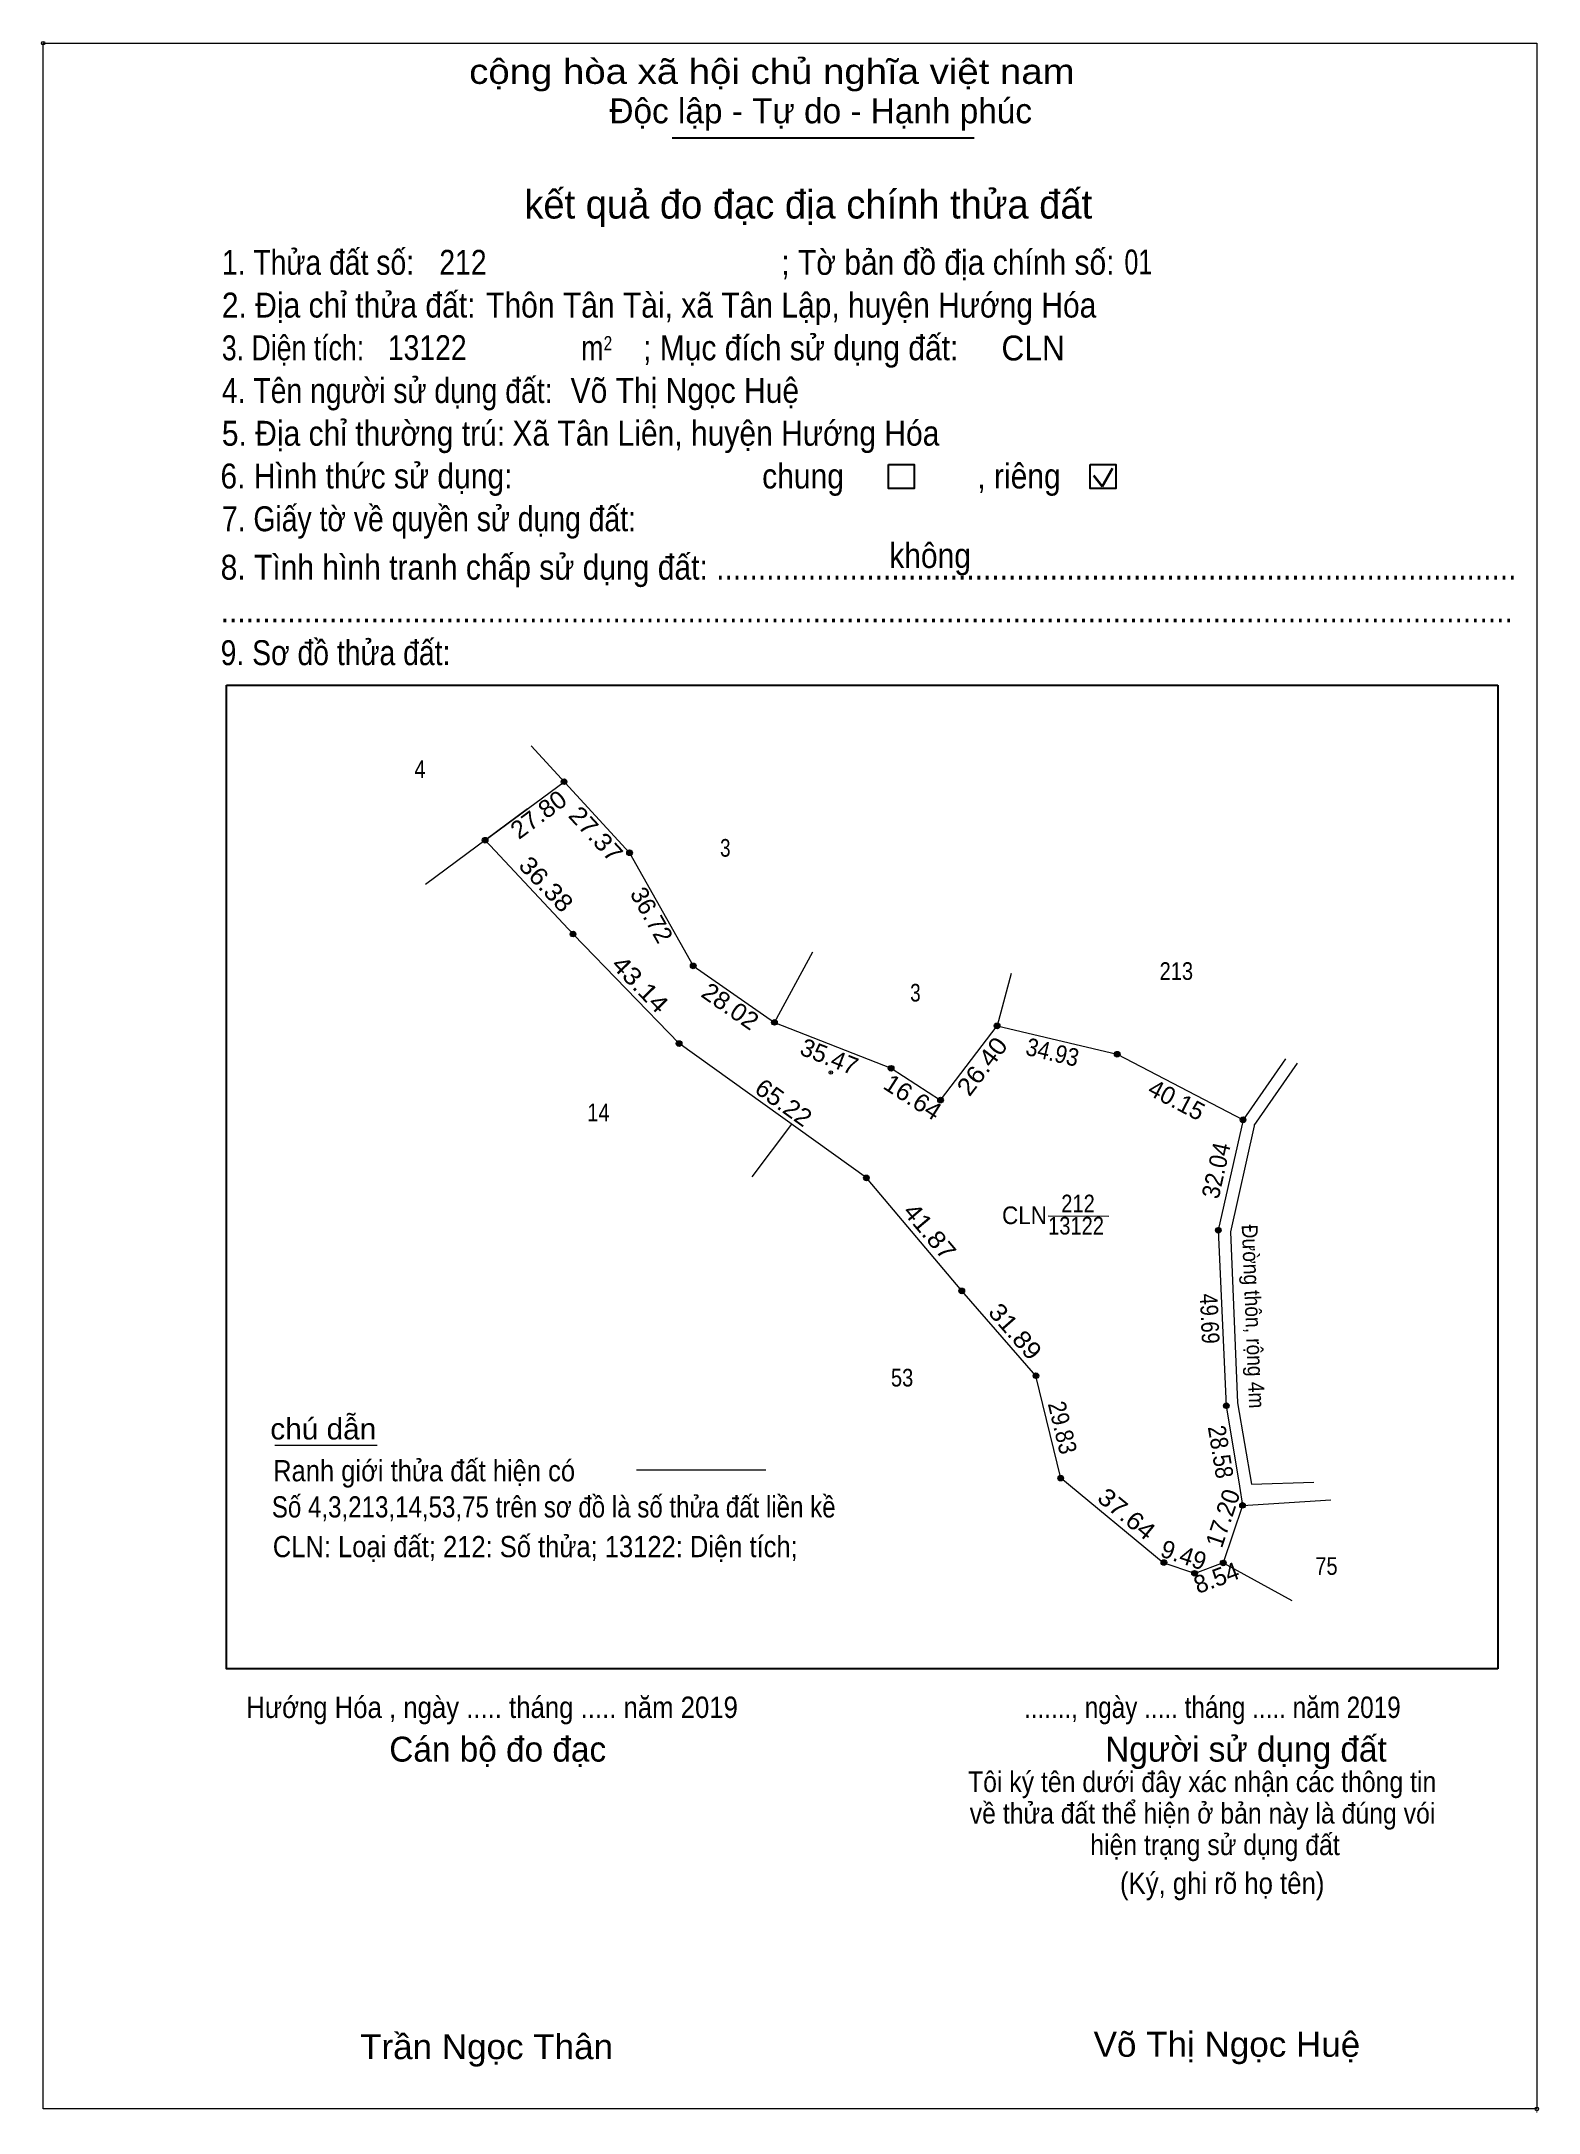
# Model space of a CAD drawing. Header units: centimetres. Extents: x 545064 to 547674, y 1838740 to 1841454.
# Drawn here: x 545863 to 546287, y 1839551 to 1840138 of the extents above; entities that cross this region are included whole.
import ezdxf
from ezdxf.enums import TextEntityAlignment as Align

# ---------------------------------------------------------------- set-up
doc = ezdxf.new("R2010")
doc.units = ezdxf.units.CM
doc.header["$LTSCALE"] = 2
doc.header["$PDMODE"] = 32
doc.header["$PDSIZE"] = 1
doc.layers.add('2', color=7, linetype='Continuous', lineweight=13)

msp = doc.modelspace()

# ---------------------------------------------------------------- texts
at = {"layer": '2'}
for s, height, width, p in [('cộng hòa xã hội chủ nghĩa việt nam', 7.056, 1.15, (545984.51, 1840125.63)), ('1. Thửa đất số:', 7.056, 0.85, (545914.51, 1840071.6)), ('212', 7.056, 0.85, (545976.05, 1840071.6)), ('; Tờ bản đồ địa chính số:', 7.056, 0.9, (546072.82, 1840071.6)), ('01', 7.056, 0.75, (546169.94, 1840071.7)), ('2. Địa chỉ thửa đất:', 7.056, 0.9, (545914.51, 1840059.5)), ('Thôn Tân Tài, xã Tân Lập, huyện Hướng Hóa', 7.056, 0.9, (545989.3, 1840059.5)), ('3. Diện tích:', 7.056, 0.8, (545914.51, 1840047.41)), ('13122', 7.056, 0.85, (545961.48, 1840047.45)), ('2', 4.032, 0.8, (546022.57, 1840050.22)), ('; Mục đích sử dụng đất:', 7.056, 0.9, (546033.71, 1840047.41)), (' CLN', 7.056, 0.95, (546132.64, 1840047.35)), ('m', 7.056, 0.8, (546016.22, 1840047.41)), ('4. Tên người sử dụng đất:', 7.056, 0.85, (545914.51, 1840035.31)), ('Võ Thị Ngọc Huệ', 7.056, 0.9, (546013.2, 1840035.36)), ('5. Địa chỉ thường trú:', 7.056, 0.9, (545914.51, 1840023.22)), ('Xã Tân Liên, huyện Hướng Hóa', 7.06, 0.9, (545996.74, 1840023.25)), ('6. Hình thức sử dụng:', 7.056, 0.9, (545914.11, 1840011.12)), ('chung                , riêng', 7.056, 0.9, (546067.42, 1840011.12)), ('7. Giấy tờ về quyền sử dụng đất:', 7.056, 0.85, (545914.51, 1839999.02)), ('không', 7.056, 0.9, (546103.37, 1839988.63)), ('8. Tình hình tranh chấp sử dụng đất: ................................................................................................', 7.056, 0.9, (545914.17, 1839985.31)), ('...........................................................................................................................................................', 7.056, 0.9, (545914.17, 1839973.21)), ('9. Sơ đồ thửa đất:', 7.056, 0.85, (545914.17, 1839961.12)), ('chú dẫn', 6, 1.05, (545928.23, 1839741.97)), ('Ranh giới thửa đất hiện có ', 6, 0.9, (545929.03, 1839730.13)), ('Số 4,3,213,14,53,75 trên sơ đồ là số thửa đất liền kề', 6, 0.85, (545928.65, 1839719.9)), ('CLN: Loại đất; 212: Số thửa; 13122: Diện tích;', 6, 0.9, (545928.93, 1839708.66)), ('Hướng Hóa , ngày ..... tháng ..... năm 2019', 6.048, 0.9, (545921.42, 1839663.15)), ('......., ngày ..... tháng ..... năm 2019', 6.048, 0.85, (546141.51, 1839663.15)), ('(Ký, ghi rõ họ tên)', 6.048, 0.9, (546168.68, 1839613.36)), ('Trần Ngọc Thân', 7.056, 1.05, (545953.63, 1839566.59)), ('Võ Thị Ngọc Huệ', 7.056, 1.05, (546161.22, 1839567.27))]:
    msp.add_text(s, height=height, dxfattribs=dict(at, width=width)).set_placement(p)
for s, p in [('Độc lập - Tự do - Hạnh phúc', (546024.19, 1840114.48)), ('Cán bộ đo đạc', (545961.89, 1839650.8)), ('Người sử dụng đất', (546164.5, 1839650.8))]:
    msp.add_text(s, height=7.056, dxfattribs=at).set_placement(p)
for s, height, p in [('kết quả đo đạc địa chính thửa đất', 8.064, (546080.46, 1840087.52)), ('.', 2.016, (546286.641, 1839551.47))]:
    msp.add_text(s, height=height, dxfattribs=at).set_placement(p, align=Align.CENTER)
for s, width, p in [(' 4', 0.85, (545972.17, 1839929.22)), (' 3', 0.8, (546058.47, 1839906.91)), (' 3', 0.8, (546112.27, 1839865.92)), (' 14', 0.85, (546024.25, 1839832.05)), (' 53', 0.85, (546110.18, 1839756.97)), (' 75', 0.85, (546230.27, 1839703.66))]:
    msp.add_text(s, height=5, dxfattribs=dict(at, width=width)).set_placement(p, align=Align.RIGHT)
for s, height, rotation, width, p in [('27.80', 5, 36.59, 1.05, (546005.61, 1839916.832)), ('27.37', 5, 312.705, 1.1, (546018.522, 1839911.601)), ('36.38', 5, 313.151, 1.1, (546004.471, 1839897.425)), ('43.14', 5, 314.061, 1.15, (546031.137, 1839869.089)), ('28.02', 5, 325.176, 1.05, (546056.977, 1839862.521)), ('26.40', 5, 52.696, 1.1, (546131.652, 1839846.09)), ('34.93', 5, 346.759, 0.9, (546149.017, 1839849.151)), ('65.22', 5, 324.36, 1.05, (546072.038, 1839835.284)), ('16.64', 5, 327.265, 1.05, (546108.678, 1839836.759)), ('32.04', 5, 77.399, 0.95, (546198.328, 1839817.56)), ('41.87', 5, 310.156, 1.1, (546112.939, 1839799.252)), ('Đường thôn, rộng 4m', 4.5, 272.342, 0.9, (546204.178, 1839776.702)), ('31.89', 5, 311.186, 1.1, (546137.158, 1839770.896)), ('49.69', 5, 272.595, 0.85, (546191.582, 1839776.058)), ('29.83', 5, 283.57, 0.9, (546149.995, 1839744.752)), ('28.58', 5, 279.281, 0.9, (546194.733, 1839738.073)), ('37.64', 5, 320.389, 1.1, (546168.976, 1839718.975))]:
    msp.add_text(s, height=height, rotation=rotation, dxfattribs=dict(at, width=width)).set_placement(p, align=Align.CENTER)
for s, rotation, p in [('36.72', 299.358, (546033.949, 1839889.196)), ('35.47', 338.499, (546085.494, 1839847.989)), ('40.15', 332.452, (546183.559, 1839835.878)), ('17.20', 71.46, (546200.159, 1839718.89)), ('9.49', 341.565, (546185.919, 1839706.907)), ('8.54', 20.556, (546196.837, 1839700.489))]:
    msp.add_text(s, height=5, rotation=rotation, dxfattribs=at).set_placement(p, align=Align.CENTER)
for s, height, width, p in [('213', 5, 0.85, (546184.63, 1839872.04)), ('212', 5, 0.85, (546156.805, 1839806.25)), ('CLN', 5, 0.95, (546141.655, 1839802.92)), ('13122', 5, 0.85, (546156.24, 1839799.97)), ('Tôi ký tên dưới đây xác nhận các thông tin', 5.829, 0.9, (546191.93, 1839642.19)), ('về thửa đất thể hiện ở bản này là đúng vói', 5.829, 0.9, (546192.045, 1839633.27)), ('hiện trạng sử dụng đất', 5.829, 0.9, (546195.56, 1839624.34))]:
    msp.add_text(s, height=height, dxfattribs=dict(at, width=width)).set_placement(p, align=Align.CENTER)

# ---------------------------------------------------------------- hatches: boundary and pattern name
at = {"layer": '2'}
for points in [[(546012.14, 1839928.13, 1), (546010.54, 1839928.13, 1)], [(545989.82, 1839911.56, 1), (545988.22, 1839911.56, 1)], [(546030.7, 1839908.02, 1), (546029.1, 1839908.02, 1)], [(546014.7, 1839885.02, 1), (546013.1, 1839885.02, 1)], [(546048.7, 1839876.02, 1), (546047.1, 1839876.02, 1)], [(546071.7, 1839860.02, 1), (546070.1, 1839860.02, 1)], [(546134.7, 1839859.02, 1), (546133.1, 1839859.02, 1)], [(546044.7, 1839854.02, 1), (546043.1, 1839854.02, 1)], [(546168.7, 1839851.02, 1), (546167.1, 1839851.02, 1)], [(546104.7, 1839847.02, 1), (546103.1, 1839847.02, 1)], [(546118.7, 1839838.02, 1), (546117.1, 1839838.02, 1)], [(546204.3, 1839832.45, 1), (546202.7, 1839832.45, 1)], [(546097.7, 1839816.02, 1), (546096.1, 1839816.02, 1)], [(546197.31, 1839801.18, 1), (546195.71, 1839801.18, 1)], [(546124.7, 1839784.02, 1), (546123.1, 1839784.02, 1)], [(546145.7, 1839760.02, 1), (546144.1, 1839760.02, 1)], [(546199.56, 1839751.54, 1), (546197.96, 1839751.54, 1)], [(546152.7, 1839731.02, 1), (546151.1, 1839731.02, 1)], [(546204.17, 1839723.33, 1), (546202.57, 1839723.33, 1)], [(546181.9, 1839707.15, 1), (546180.3, 1839707.15, 1)], [(546190.58, 1839704.1, 1), (546188.98, 1839704.1, 1)], [(546198.7, 1839707.02, 1), (546197.1, 1839707.02, 1)]]:
    msp.add_hatch(color=256, dxfattribs=at).paths.add_polyline_path(points)

# ---------------------------------------------------------------- linework, layer by layer
at = {"layer": '2', "lineweight": 25}
for p, q in [((546041.98, 1840110.34), (546127.46, 1840110.34)), ((545915.78, 1839955.5), (546275.64, 1839955.5)), ((546275.64, 1839955.5), (546275.64, 1839677.1))]:
    msp.add_line(p, q, dxfattribs=at)
at = {"layer": '2', "lineweight": 35}
for p, q in [((546161.2, 1840014.79), (546163.61, 1840011.66)), ((546163.61, 1840011.66), (546166.54, 1840016.9))]:
    msp.add_line(p, q, dxfattribs=at)
at = {"layer": '2'}
for p, q in [((545989.02, 1839911.56), (546011.34, 1839928.13)), ((546001.01, 1839920.46), (545972.13, 1839899.02)), ((546070.9, 1839860.02), (546081.79, 1839879.96)), ((546137.84, 1839873.84), (546133.9, 1839859.02)), ((546206.7, 1839830.79), (546218.88, 1839848.46)), ((546075.74, 1839831.19), (546064.5, 1839816.35)), ((546148.36, 1839805.24), (546165.51, 1839805.19)), ((545929.47, 1839740.33), (545958.43, 1839740.33)), ((546031.87, 1839733.37), (546068.43, 1839733.37)), ((546197.9, 1839707.02), (546217.32, 1839696.38))]:
    msp.add_line(p, q, dxfattribs=at)
msp.add_lwpolyline([(545863.95, 1840137.15), (546286.64, 1840137.15), (546286.64, 1839552.51), (545863.95, 1839552.51)], close=True, dxfattribs=at)
at = {"layer": '2', "lineweight": 25}
for points in [[(546103.15, 1840017.91), (546110.41, 1840017.91), (546110.41, 1840011.14), (546103.15, 1840011.14)], [(546160.26, 1840017.91), (546167.52, 1840017.91), (546167.52, 1840011.14), (546160.26, 1840011.14)]]:
    msp.add_lwpolyline(points, close=True, dxfattribs=at)
msp.add_lwpolyline([(546275.64, 1839677.1), (545915.78, 1839677.1), (545915.78, 1839955.5)], dxfattribs=at)
at = {"layer": '2'}
for points in [[(546002, 1839938.25), (546029.9, 1839908.02), (546047.9, 1839876.02), (546070.9, 1839860.02), (546103.9, 1839847.02), (546117.9, 1839838.02), (546133.9, 1839859.02), (546167.9, 1839851.02), (546203.5, 1839832.45)], [(546203.37, 1839723.33), (546197.9, 1839707.02), (546189.9, 1839704.02), (546180.9, 1839707.02), (546151.9, 1839731.02), (546144.9, 1839760.02), (546123.9, 1839784.02), (546096.9, 1839816.02), (546043.9, 1839854.02), (546013.9, 1839885.02), (545989.02, 1839911.56)], [(546215.49, 1839849.7), (546203.5, 1839832.45), (546196.51, 1839801.18), (546198.76, 1839751.54), (546202.51, 1839728.77), (546203.37, 1839723.33), (546228.35, 1839724.91)], [(546206.69, 1839830.78), (546199.91, 1839800.75), (546201.89, 1839752.34), (546205.9, 1839729.28), (546223.53, 1839729.93)]]:
    msp.add_lwpolyline(points, dxfattribs=at)
for centre in [(546011.34, 1839928.13), (545989.02, 1839911.56), (546029.9, 1839908.02), (546013.9, 1839885.02), (546047.9, 1839876.02), (546070.9, 1839860.02), (546133.9, 1839859.02), (546043.9, 1839854.02), (546167.9, 1839851.02), (546103.9, 1839847.02), (546117.9, 1839838.02), (546203.5, 1839832.45), (546096.9, 1839816.02), (546196.51, 1839801.18), (546123.9, 1839784.02), (546144.9, 1839760.02), (546198.76, 1839751.54), (546151.9, 1839731.02), (546203.37, 1839723.33), (546181.1, 1839707.15), (546189.78, 1839704.1), (546197.9, 1839707.02)]:
    msp.add_circle(centre, 0.8, dxfattribs=at)
for p in [(545863.95, 1840137.15), (546086.84, 1839845.84), (546286.64, 1839552.51)]:
    msp.add_point(p, dxfattribs=at)

msp.set_redraw_order([(e.dxf.handle, doc.entitydb.next_handle()) for e in msp.query("TEXT MTEXT ATTDEF DIMENSION ARC_DIMENSION")])  # texts and dimensions are drawn at this point

doc.saveas('drawing.dxf')
